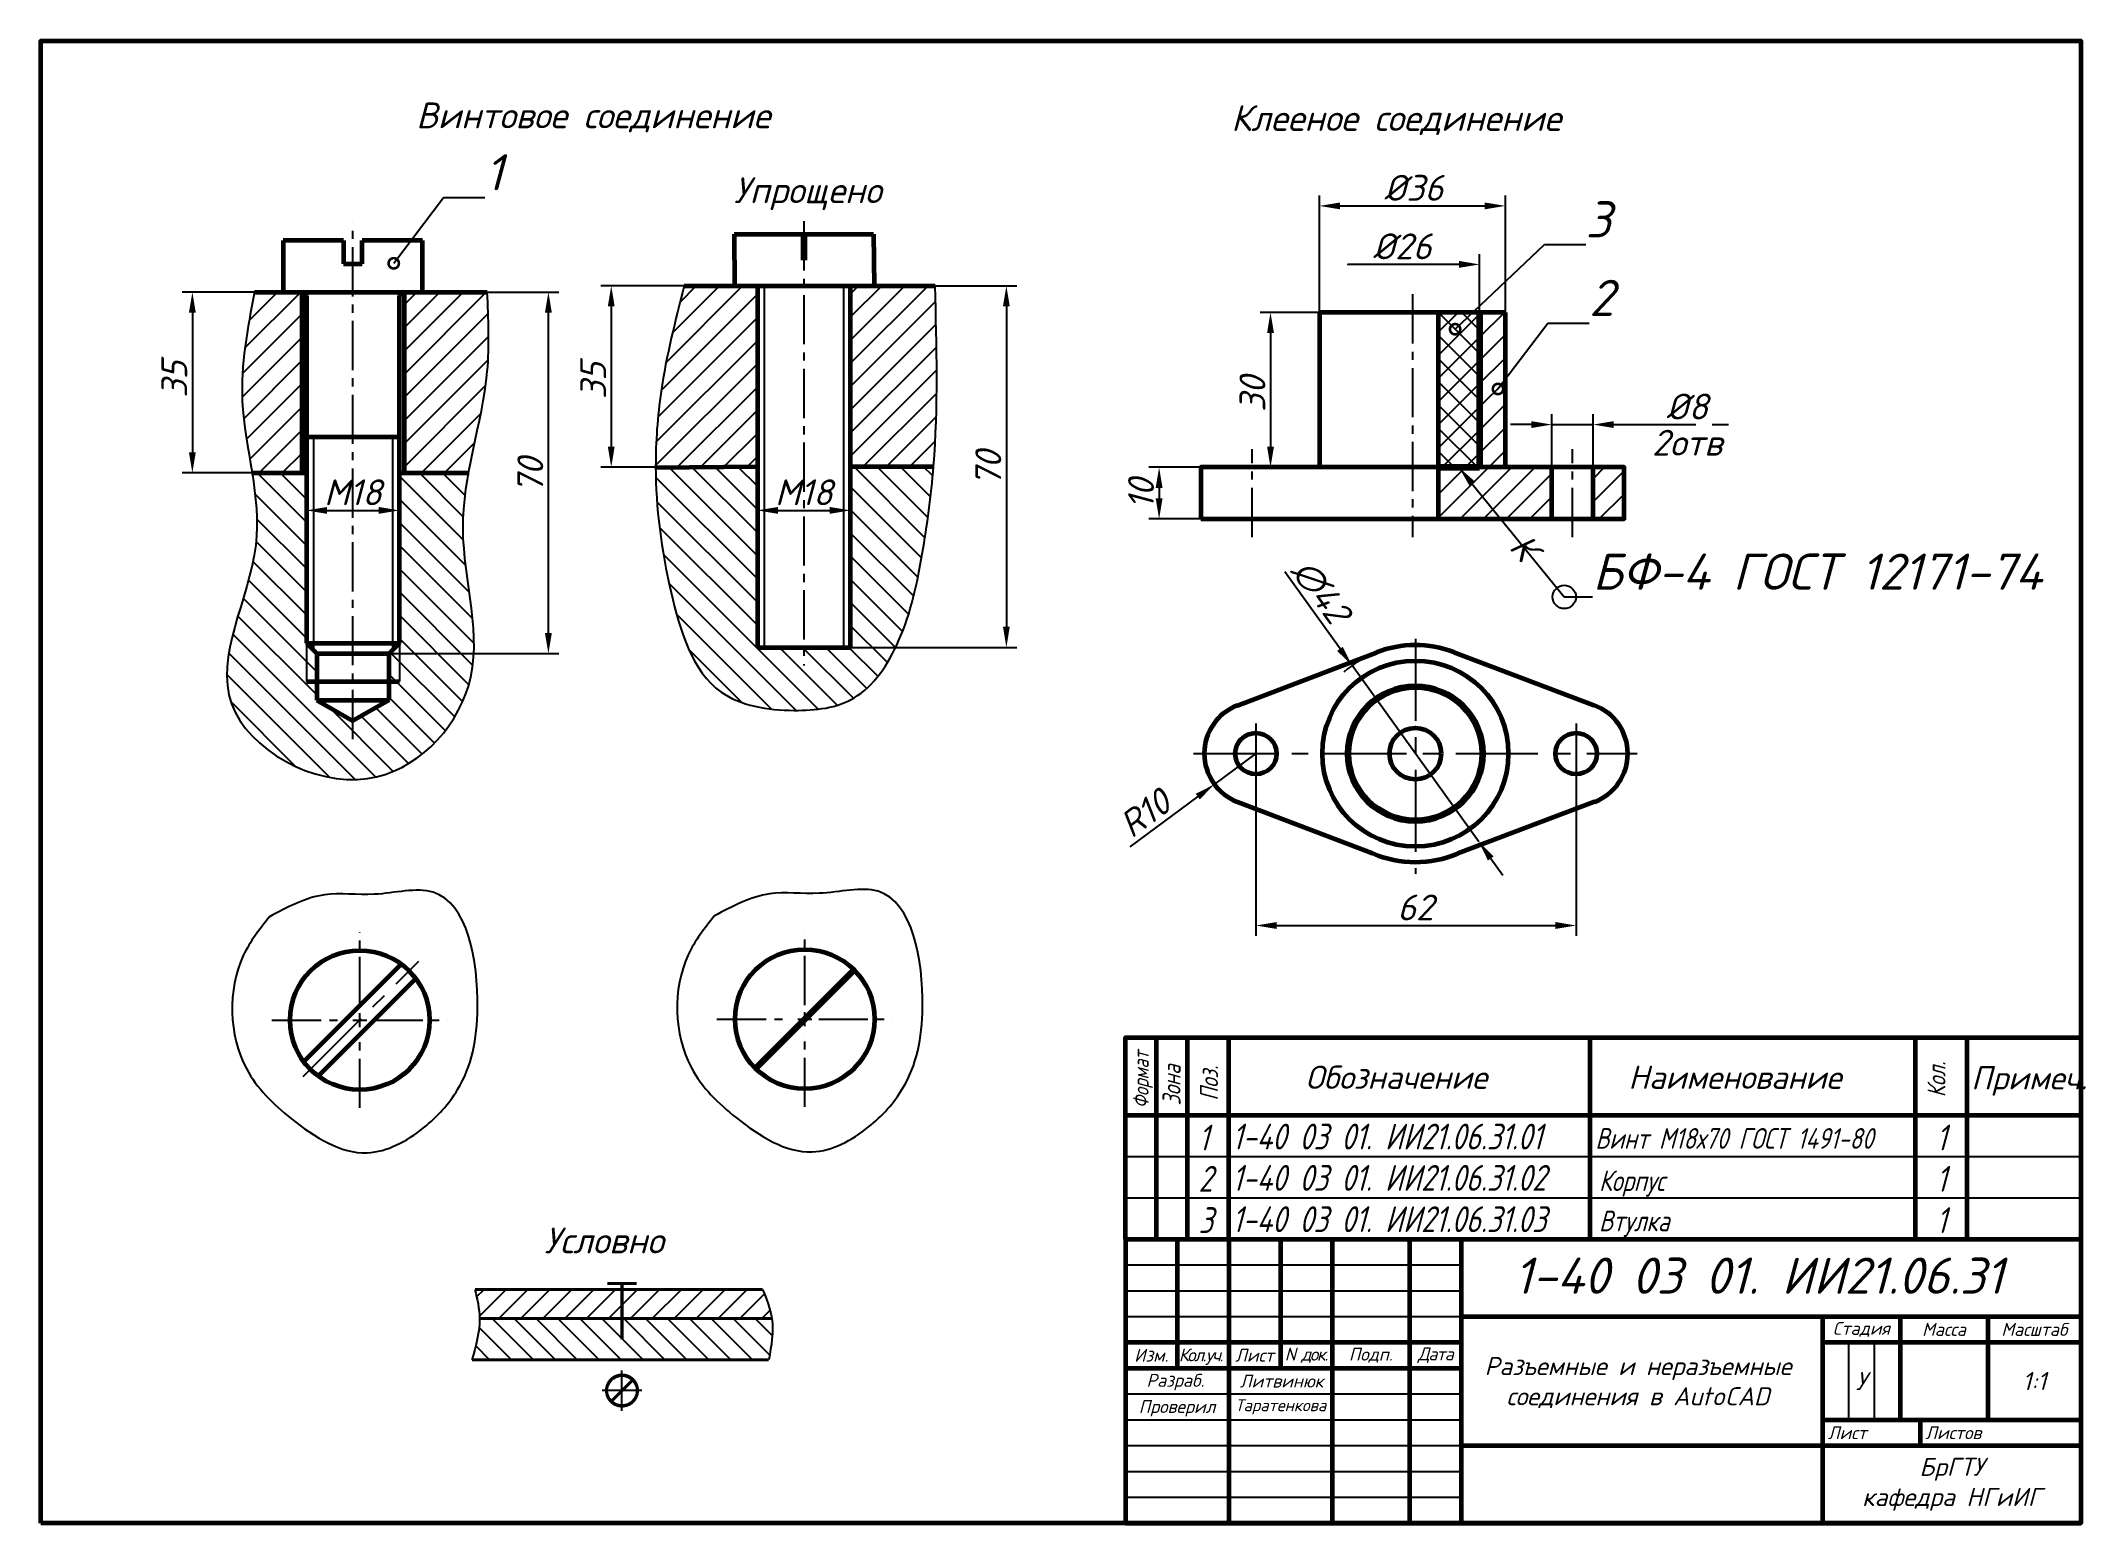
# Model space of a CAD drawing. Header units: millimetres. Extents: x -42603 to 6219804, y 32006 to 32293.
# Drawn here: x -42603.5 to -42207.5, y 32006.1 to 32293.1 of the extents above; entities outside this region: 1.
import ezdxf
from ezdxf import colors
from ezdxf.entities.mleader import LeaderData, LeaderLine
from ezdxf.math import Vec2, Vec3

# ---------------------------------------------------------------- set-up
doc = ezdxf.new("R2010")
doc.units = ezdxf.units.MM
doc.header["$LTSCALE"] = 0.5
doc.linetypes.add('CENTER2', pattern=[28.575, 19.05, -3.175, 3.175, -3.175])
doc.linetypes.add('осевая', pattern=[50.8, 31.75, -6.35, 6.35, -6.35])
doc.styles.add('GOST-2.304_Type-B', font='isocpeui.ttf')
doc.styles.add('SPDS', font='isocpeur.ttf', dxfattribs={"oblique": 15})
doc.styles.get("Standard").update_dxf_attribs({"font": 'isocpeui.ttf'})
doc.styles.add('style3', font='isocpeur.ttf', dxfattribs={"width": 0.8, "oblique": 15})
doc.styles.add('Аннотативный', font='isocpeur.ttf', dxfattribs={"oblique": 15})
doc.dimstyles.new('Copy(2) of STANDARD', dxfattribs={"dimscale": 0, "dimtxt": 5, "dimasz": 4, "dimexe": 2, "dimexo": 0, "dimgap": 1, "dimtad": 1, "dimdec": 0, "dimzin": 12, "dimdsep": 46, "dimtxsty": 'SPDS', "dimcen": -3, "dimclrd": 256, "dimclre": 256, "dimadec": 0, "dimazin": 0, "dimtfac": 1, "dimtdec": 0, "dimtmove": 0, "dimatfit": 1, "dimfxl": 1, "dimtolj": 1, "dimtzin": 0, "dimarcsym": 0})
doc.dimstyles.new('Копия Copy(2) of STANDARD', dxfattribs={"dimscale": 0, "dimtxt": 5, "dimasz": 4, "dimexe": 2, "dimexo": 0, "dimgap": 1, "dimtad": 4, "dimdec": 0, "dimzin": 12, "dimdsep": 46, "dimtxsty": 'SPDS', "dimcen": -3, "dimclrd": 256, "dimclre": 256, "dimadec": 0, "dimazin": 0, "dimtfac": 1, "dimtdec": 0, "dimtmove": 0, "dimatfit": 1, "dimfxl": 1, "dimtolj": 1, "dimtzin": 0, "dimarcsym": 0})
pattern_1 = [(135, (-2.216, -4.7057), (-2.24506403, -2.24506403), [])]

msp = doc.modelspace()

# ---------------------------------------------------------------- texts
at = {"linetype": 'Continuous', "lineweight": 60, "style": 'style3', "oblique": 15, "width": 0.8}
for s, height, p in [('Формат', 3, (-42388.97, 32086.39)), ('Зона', 3.5, (-42382.79, 32086.93))]:
    msp.add_text(s, height=height, rotation=90, dxfattribs=at).set_placement(p)
at = {"ltscale": 0.2, "style": 'style3', "oblique": 15, "width": 0.8}
for s, p in [('Поз.', (-42375.53, 32087.87)), ('Кол.', (-42234.68, 32088.53))]:
    msp.add_text(s, height=3.5, rotation=90, dxfattribs=at).set_placement(p)
at = {"color": 0, "style": 'GOST-2.304_Type-B'}
for s, p in [('Обозначение', (-42358.62, 32090.16)), ('Наименование', (-42296.09, 32090.16)), ('Примеч.', (-42229.72, 32090.04))]:
    msp.add_text(s, height=4.5, dxfattribs=at).set_placement(p)
at = {"color": 0, "style": 'style3', "oblique": 15, "width": 0.8}
for s, p in [('1', (-42379.33, 32078.24)), ('1', (-42236.48, 32078.24)), ('2', (-42379.33, 32070.24)), ('1', (-42236.48, 32070.24)), ('3', (-42379.33, 32062.24)), ('1', (-42236.48, 32062.24))]:
    msp.add_text(s, height=5, dxfattribs=at).set_placement(p)
at = {"style": 'style3', "oblique": 15, "width": 0.8}
for s, height, p in [('1-40 03 01. ИИ21.06.31.01', 5, (-42372.82, 32078.42)), ('Винт М18х70 ГОСТ 1491-80', 4, (-42302.48, 32078.56)), ('1-40 03 01. ИИ21.06.31.02', 5, (-42372.82, 32070.42)), ('Корпус', 4, (-42301.77, 32070.37)), ('1-40 03 01. ИИ21.06.31.03', 5, (-42372.82, 32062.42)), ('Втулка', 4, (-42301.77, 32062.58))]:
    msp.add_text(s, height=height, dxfattribs=at).set_placement(p)
at = {"char_height": 5, "attachment_point": 1, "style": 'Аннотативный'}
for s, insert, width in [('Винтовое соединение', (-42530.8, 32281.15), 70.845), ('Клееное соединение', (-42373, 32280.64), 87.8079), ('Упрощено', (-42469.28, 32266.66), 44.2366), ('Условно', (-42505.99, 32063.3), 36.5866)]:
    msp.add_mtext(s, dxfattribs=dict(at, insert=insert, width=width))
at = {"insert": (-42315.56, 32198.19), "char_height": 5, "width": 6.7539, "attachment_point": 1, "rotation": 310.1862, "style": 'Аннотативный'}
msp.add_mtext('К', dxfattribs=at)
at = {"color": 1, "linetype": 'Continuous', "insert": (-42270.83, 32053.99), "char_height": 7, "width": 104.8639, "attachment_point": 5}
msp.add_mtext('{\\C256;1-40 03 01. ИИ21.06.31}', dxfattribs=at)
at = {"linetype": 'Continuous', "style": 'GOST-2.304_Type-B'}
for s, insert, char_height, width, attachment_point in [('Стадия', (-42250.97, 32043.58), 2.5, 13, 5), ('Масса', (-42234.97, 32043.58), 2.5, 15, 5), ('Масштаб', (-42217.47, 32043.58), 2.5, 16, 5), ('Изм.', (-42388.47, 32038.58), 2.5, 8, 5), ('{\\T0.8;Кол.уч.}', (-42378.87, 32038.31), 2.5, 9, 5), ('Лист', (-42368.47, 32038.58), 2.5, 8, 5), ('{\\T0.8;N док.}', (-42358.47, 32038.58), 2.5, 9, 5), ('Подп.', (-42345.97, 32038.58), 2.5, 13, 5), ('{\\T0.9;Дата}', (-42333.47, 32038.58), 2.5, 8, 5), ('Разраб.', (-42383.8, 32033.38), 2.5, 18, 5), ('У', (-42250.97, 32033.58), 3.5, 3, 5), ('1:1', (-42217.47, 32033.58), 3.5, 16, 5), ('Проверил', (-42383.47, 32028.31), 2.5, 18, 5), ('Лист', (-42257.47, 32023.58), 2.5, 16.8636, 4), ('Листов', (-42238.6, 32023.58), 2.5, 29.1364, 4), ('БрГТУ \\Pкафедра НГиИГ', (-42233.47, 32013.58), 3.5, 48, 5)]:
    msp.add_mtext(s, dxfattribs=dict(at, insert=insert, char_height=char_height, width=width, attachment_point=attachment_point))
at = {"color": 0, "linetype": 'Continuous', "insert": (-42294.22, 32033.28), "char_height": 3.5, "width": 62.1581, "attachment_point": 5, "style": 'GOST-2.304_Type-B'}
msp.add_mtext('{\\C256;Разъемные и неразъемные соединения в AutoCAD}', dxfattribs=at)
at = {"color": 1, "linetype": 'Continuous', "width": 18, "attachment_point": 5, "style": 'GOST-2.304_Type-B'}
for s, insert, char_height in [('{\\C256;Литвинюк}', (-42363.23, 32033.58), 2.5), ('{\\C256;Таратенкова}', (-42363.41, 32028.58), 2.3)]:
    msp.add_mtext(s, dxfattribs=dict(at, insert=insert, char_height=char_height))

# ---------------------------------------------------------------- blocks, each defined once
blk = doc.blocks.new('*U8')
at = {"color": 0, "linetype": 'CENTER2', "transparency": 16777216}
blk.add_line((0, 46.5), (0, -39.5), dxfattribs=at)
blk = doc.blocks.new('*U11')
at = {"color": 0, "linetype": 'CENTER2', "transparency": 16777216}
blk.add_line((0, 38.5), (0, -8.5), dxfattribs=at)
blk = doc.blocks.new('*D12')
at = {"lineweight": -2, "transparency": 16777216}
for p, q in [((-42368.2, 32155.07), (-42368.2, 32119.79)), ((-42306.2, 32155.07), (-42306.2, 32119.79)), ((-42364.2, 32121.79), (-42310.2, 32121.79))]:
    blk.add_line(p, q, dxfattribs=at)
at = {"transparency": 16777216}
for points in [[(-42364.2, 32122.46), (-42364.2, 32121.13), (-42368.2, 32121.79)], [(-42310.2, 32122.46), (-42310.2, 32121.13), (-42306.2, 32121.79)]]:
    blk.add_solid(points, dxfattribs=at)
at = {"layer": 'Defpoints', "color": 0, "transparency": 16777216}
for p in [(-42368.2, 32155.07), (-42306.2, 32155.07), (-42306.2, 32121.79)]:
    blk.add_point(p, dxfattribs=at)
at = {"color": 0, "transparency": 16777216, "insert": (-42337.32, 32125.29), "char_height": 5, "attachment_point": 5, "style": 'SPDS'}
blk.add_mtext('\\A1;62', dxfattribs=at)
blk = doc.blocks.new('*D13')
at = {"lineweight": -2, "transparency": 16777216}
for p, q in [((-42368.2, 32155.07), (-42376.24, 32149.13)), ((-42379.46, 32146.75), (-42392.6, 32137.04))]:
    blk.add_line(p, q, dxfattribs=at)
at = {"transparency": 16777216}
blk.add_solid([(-42379.86, 32147.28), (-42379.07, 32146.21), (-42376.24, 32149.13)], dxfattribs=at)
at = {"layer": 'Defpoints', "color": 0, "transparency": 16777216}
for p in [(-42368.2, 32155.07), (-42376.24, 32149.13)]:
    blk.add_point(p, dxfattribs=at)
at = {"color": 0, "transparency": 16777216, "insert": (-42389.72, 32143.52), "char_height": 5, "attachment_point": 5, "rotation": 36.4565, "style": 'SPDS'}
blk.add_mtext('\\A1;R10', dxfattribs=at)
blk = doc.blocks.new('*D15')
at = {"lineweight": -2, "transparency": 16777216}
for p, q in [((-42355.9, 32240.51), (-42355.9, 32263.13)), ((-42351.9, 32261.13), (-42323.9, 32261.13)), ((-42319.9, 32240.51), (-42319.9, 32263.13))]:
    blk.add_line(p, q, dxfattribs=at)
at = {"transparency": 16777216}
for points in [[(-42351.9, 32261.79), (-42351.9, 32260.46), (-42355.9, 32261.13)], [(-42323.9, 32261.79), (-42323.9, 32260.46), (-42319.9, 32261.13)]]:
    blk.add_solid(points, dxfattribs=at)
at = {"layer": 'Defpoints', "color": 0, "transparency": 16777216}
for p in [(-42319.9, 32261.13), (-42355.9, 32240.51), (-42319.9, 32240.51)]:
    blk.add_point(p, dxfattribs=at)
at = {"color": 0, "transparency": 16777216, "insert": (-42337.67, 32264.63), "char_height": 5, "attachment_point": 5, "style": 'SPDS'}
blk.add_mtext('\\A1;%%C36', dxfattribs=at)
blk = doc.blocks.new('*D16')
at = {"lineweight": -2, "transparency": 16777216}
for p, q in [((-42378.9, 32210.51), (-42388.95, 32210.51)), ((-42386.95, 32206.51), (-42386.95, 32204.51)), ((-42378.9, 32200.51), (-42388.95, 32200.51))]:
    blk.add_line(p, q, dxfattribs=at)
at = {"transparency": 16777216}
for points in [[(-42387.61, 32206.51), (-42386.28, 32206.51), (-42386.95, 32210.51)], [(-42387.61, 32204.51), (-42386.28, 32204.51), (-42386.95, 32200.51)]]:
    blk.add_solid(points, dxfattribs=at)
at = {"layer": 'Defpoints', "color": 0, "transparency": 16777216}
for p in [(-42378.9, 32210.51), (-42386.95, 32200.51), (-42378.9, 32200.51)]:
    blk.add_point(p, dxfattribs=at)
at = {"color": 0, "transparency": 16777216, "insert": (-42390.45, 32205.36), "char_height": 5, "attachment_point": 5, "rotation": 90, "style": 'SPDS'}
blk.add_mtext('\\A1;10', dxfattribs=at)
blk = doc.blocks.new('*D17')
at = {"lineweight": -2, "transparency": 16777216}
for p, q in [((-42355.9, 32240.51), (-42367.38, 32240.51)), ((-42365.38, 32236.51), (-42365.38, 32214.51)), ((-42355.9, 32210.51), (-42367.38, 32210.51))]:
    blk.add_line(p, q, dxfattribs=at)
at = {"transparency": 16777216}
for points in [[(-42366.04, 32236.51), (-42364.71, 32236.51), (-42365.38, 32240.51)], [(-42366.04, 32214.51), (-42364.71, 32214.51), (-42365.38, 32210.51)]]:
    blk.add_solid(points, dxfattribs=at)
at = {"layer": 'Defpoints', "color": 0, "transparency": 16777216}
for p in [(-42355.9, 32240.51), (-42365.38, 32210.51), (-42355.9, 32210.51)]:
    blk.add_point(p, dxfattribs=at)
at = {"color": 0, "transparency": 16777216, "insert": (-42368.88, 32224.69), "char_height": 5, "attachment_point": 5, "rotation": 90, "style": 'SPDS'}
blk.add_mtext('\\A1;30', dxfattribs=at)
blk = doc.blocks.new('*D18')
at = {"lineweight": -2, "transparency": 16777216}
for p, q in [((-42351.92, 32175.36), (-42362.63, 32190.25)), ((-42325.06, 32138.02), (-42349.59, 32172.11)), ((-42322.73, 32134.77), (-42320.39, 32131.53))]:
    blk.add_line(p, q, dxfattribs=at)
blk.add_arc((-42337.33, 32155.07), 21, 111.0289, 131.1876, dxfattribs=at)
at = {"transparency": 16777216}
for points in [[(-42351.38, 32175.75), (-42352.47, 32174.97), (-42349.59, 32172.11)], [(-42322.18, 32135.16), (-42323.27, 32134.38), (-42325.06, 32138.02)]]:
    blk.add_solid(points, dxfattribs=at)
at = {"layer": 'Defpoints', "color": 0, "transparency": 16777216}
for p in [(-42349.59, 32172.11), (-42325.06, 32138.02)]:
    blk.add_point(p, dxfattribs=at)
at = {"color": 0, "transparency": 16777216, "insert": (-42355.61, 32186.47), "char_height": 5, "attachment_point": 5, "rotation": 305.7309, "style": 'SPDS'}
blk.add_mtext('\\A1;∅42', dxfattribs=at)
blk = doc.blocks.new('*D20')
at = {"lineweight": -2, "transparency": 16777216}
for p, q in [((-42350.89, 32249.8), (-42350.89, 32251.8)), ((-42324.9, 32240.51), (-42324.9, 32251.8)), ((-42328.9, 32249.8), (-42350.89, 32249.8))]:
    blk.add_line(p, q, dxfattribs=at)
at = {"transparency": 16777216}
blk.add_solid([(-42328.9, 32250.47), (-42328.9, 32249.13), (-42324.9, 32249.8)], dxfattribs=at)
at = {"layer": 'Defpoints', "color": 0, "transparency": 16777216}
for p in [(-42350.89, 32249.8), (-42350.89, 32249.8), (-42324.9, 32240.51)]:
    blk.add_point(p, dxfattribs=at)
at = {"color": 0, "transparency": 16777216, "insert": (-42339.89, 32253.3), "char_height": 5, "attachment_point": 5, "style": 'SPDS'}
blk.add_mtext('\\A1;%%C26', dxfattribs=at)
blk = doc.blocks.new('_None')
blk = doc.blocks.new('*U21')
at = {"color": 0, "linetype": 'CENTER2', "transparency": 16777216}
blk.add_line((0, -91.54), (0, 8.5), dxfattribs=at)
blk = doc.blocks.new('*D22')
at = {"lineweight": -2, "transparency": 16777216}
for p, q in [((-42562.13, 32244.43), (-42576.14, 32244.43)), ((-42574.14, 32240.43), (-42574.14, 32213.43)), ((-42562.66, 32209.43), (-42576.14, 32209.43))]:
    blk.add_line(p, q, dxfattribs=at)
at = {"transparency": 16777216}
for points in [[(-42574.81, 32240.43), (-42573.47, 32240.43), (-42574.14, 32244.43)], [(-42574.81, 32213.43), (-42573.47, 32213.43), (-42574.14, 32209.43)]]:
    blk.add_solid(points, dxfattribs=at)
at = {"layer": 'Defpoints', "color": 0, "transparency": 16777216}
for p in [(-42562.13, 32244.43), (-42574.14, 32209.43), (-42562.66, 32209.43)]:
    blk.add_point(p, dxfattribs=at)
at = {"color": 0, "transparency": 16777216, "insert": (-42577.64, 32227.56), "char_height": 5, "attachment_point": 5, "rotation": 90, "style": 'SPDS'}
blk.add_mtext('\\A1;35', dxfattribs=at)
blk = doc.blocks.new('*D23')
at = {"lineweight": -2, "transparency": 16777216}
for p, q in [((-42536.05, 32244.43), (-42503.2, 32244.43)), ((-42505.2, 32178.43), (-42505.2, 32240.43)), ((-42536.05, 32174.43), (-42503.2, 32174.43))]:
    blk.add_line(p, q, dxfattribs=at)
at = {"transparency": 16777216}
for points in [[(-42505.87, 32240.43), (-42504.53, 32240.43), (-42505.2, 32244.43)], [(-42505.87, 32178.43), (-42504.53, 32178.43), (-42505.2, 32174.43)]]:
    blk.add_solid(points, dxfattribs=at)
at = {"layer": 'Defpoints', "color": 0, "transparency": 16777216}
for p in [(-42536.05, 32244.43), (-42505.2, 32244.43), (-42536.05, 32174.43)]:
    blk.add_point(p, dxfattribs=at)
at = {"color": 0, "transparency": 16777216, "insert": (-42508.7, 32208.92), "char_height": 5, "attachment_point": 5, "rotation": 90, "style": 'SPDS'}
blk.add_mtext('\\A1;70', dxfattribs=at)
blk = doc.blocks.new('*D24')
at = {"lineweight": -2, "transparency": 16777216}
for p, q in [((-42552.05, 32216.43), (-42552.05, 32200.17)), ((-42534.05, 32216.43), (-42534.05, 32200.17)), ((-42548.05, 32202.17), (-42538.05, 32202.17))]:
    blk.add_line(p, q, dxfattribs=at)
at = {"transparency": 16777216}
for points in [[(-42548.05, 32202.83), (-42548.05, 32201.5), (-42552.05, 32202.17)], [(-42538.05, 32202.83), (-42538.05, 32201.5), (-42534.05, 32202.17)]]:
    blk.add_solid(points, dxfattribs=at)
at = {"layer": 'Defpoints', "color": 0, "transparency": 16777216}
for p in [(-42552.05, 32216.43), (-42534.05, 32216.43), (-42534.05, 32202.17)]:
    blk.add_point(p, dxfattribs=at)
at = {"color": 0, "transparency": 16777216, "insert": (-42543.05, 32205.67), "char_height": 5, "attachment_point": 5, "style": 'SPDS'}
blk.add_mtext('\\A1;M18', dxfattribs=at)
blk = doc.blocks.new('*D25')
at = {"lineweight": -2, "transparency": 16777216}
for p, q in [((-42478.9, 32245.65), (-42495.03, 32245.65)), ((-42493.03, 32241.65), (-42493.03, 32214.54)), ((-42478.62, 32210.54), (-42495.03, 32210.54))]:
    blk.add_line(p, q, dxfattribs=at)
at = {"transparency": 16777216}
for points in [[(-42493.7, 32241.65), (-42492.37, 32241.65), (-42493.03, 32245.65)], [(-42493.7, 32214.54), (-42492.37, 32214.54), (-42493.03, 32210.54)]]:
    blk.add_solid(points, dxfattribs=at)
at = {"layer": 'Defpoints', "color": 0, "transparency": 16777216}
for p in [(-42478.9, 32245.65), (-42493.03, 32210.54), (-42478.62, 32210.54)]:
    blk.add_point(p, dxfattribs=at)
at = {"color": 0, "transparency": 16777216, "insert": (-42496.53, 32227.29), "char_height": 5, "attachment_point": 5, "rotation": 90, "style": 'SPDS'}
blk.add_mtext('\\A1;35', dxfattribs=at)
blk = doc.blocks.new('*D26')
at = {"lineweight": -2, "transparency": 16777216}
for p, q in [((-42446.74, 32245.65), (-42414.52, 32245.65)), ((-42416.52, 32241.65), (-42416.52, 32179.65)), ((-42446.74, 32175.65), (-42414.52, 32175.65))]:
    blk.add_line(p, q, dxfattribs=at)
at = {"transparency": 16777216}
for points in [[(-42417.19, 32241.65), (-42415.86, 32241.65), (-42416.52, 32245.65)], [(-42417.19, 32179.65), (-42415.86, 32179.65), (-42416.52, 32175.65)]]:
    blk.add_solid(points, dxfattribs=at)
at = {"layer": 'Defpoints', "color": 0, "transparency": 16777216}
for p in [(-42446.74, 32245.65), (-42446.74, 32175.65), (-42416.52, 32175.65)]:
    blk.add_point(p, dxfattribs=at)
at = {"color": 0, "transparency": 16777216, "insert": (-42420.02, 32210.27), "char_height": 5, "attachment_point": 5, "rotation": 90, "style": 'SPDS'}
blk.add_mtext('\\A1;70', dxfattribs=at)
blk = doc.blocks.new('*D27')
at = {"lineweight": -2, "transparency": 16777216}
for p, q in [((-42464.74, 32216.43), (-42464.74, 32200.17)), ((-42446.74, 32216.43), (-42446.74, 32200.17)), ((-42460.74, 32202.17), (-42450.74, 32202.17))]:
    blk.add_line(p, q, dxfattribs=at)
at = {"transparency": 16777216}
for points in [[(-42460.74, 32202.83), (-42460.74, 32201.5), (-42464.74, 32202.17)], [(-42450.74, 32202.83), (-42450.74, 32201.5), (-42446.74, 32202.17)]]:
    blk.add_solid(points, dxfattribs=at)
at = {"layer": 'Defpoints', "color": 0, "transparency": 16777216}
for p in [(-42464.74, 32216.43), (-42446.74, 32216.43), (-42446.74, 32202.17)]:
    blk.add_point(p, dxfattribs=at)
at = {"color": 0, "transparency": 16777216, "insert": (-42455.74, 32205.67), "char_height": 5, "attachment_point": 5, "style": 'SPDS'}
blk.add_mtext('\\A1;M18', dxfattribs=at)
blk = doc.blocks.new('_DotSmall')
at = {"color": 0, "linetype": 'ByBlock', "const_width": 0.5}
blk.add_lwpolyline([(-0.0625, 0, 1), (0.0625, 0, 1)], format="xyb", close=True, dxfattribs=at)
blk = doc.blocks.new('*U30')
at = {"color": 0, "linetype": 'CENTER2', "transparency": 16777216}
for p, q in [((0, 2.7), (0, 17)), ((-17, 0), (-2.7, 0)), ((2.7, 0), (17, 0)), ((0, -17), (0, -2.7))]:
    blk.add_line(p, q, dxfattribs=at)
at = {"color": 0, "linetype": 'Continuous', "transparency": 16777216}
for p, q in [((-1.35, 0), (1.35, 0)), ((0, -1.35), (0, 1.35))]:
    blk.add_line(p, q, dxfattribs=at)
blk = doc.blocks.new('*U31')
at = {"color": 0, "linetype": 'CENTER2', "transparency": 16777216}
for p, q in [((0, 2.7), (0, 17)), ((-17, 0), (-2.7, 0)), ((2.7, 0), (17, 0)), ((0, -17), (0, -2.7))]:
    blk.add_line(p, q, dxfattribs=at)
at = {"color": 0, "linetype": 'Continuous', "transparency": 16777216}
for p, q in [((-1.35, 0), (1.35, 0)), ((0, -1.35), (0, 1.35))]:
    blk.add_line(p, q, dxfattribs=at)
blk = doc.blocks.new('*U53')
at = {"color": 0, "linetype": 'CENTER2', "transparency": 16777216}
blk.add_line((0, -8.5), (0, 8.5), dxfattribs=at)
blk = doc.blocks.new('*U55')
at = {"color": 0, "linetype": 'CENTER2', "transparency": 16777216}
blk.add_line((0, -8.5), (0, 8.5), dxfattribs=at)
blk = doc.blocks.new('*D56')
at = {"linetype": 'осевая', "lineweight": -2, "transparency": 16777216}
for p, q in [((-42310.9, 32210.51), (-42310.9, 32220.78)), ((-42302.9, 32210.51), (-42302.9, 32220.78)), ((-42314.9, 32218.78), (-42318.9, 32218.78)), ((-42310.9, 32218.78), (-42302.9, 32218.78)), ((-42298.9, 32218.78), (-42275.37, 32218.78))]:
    blk.add_line(p, q, dxfattribs=at)
at = {"linetype": 'осевая', "transparency": 16777216}
for points in [[(-42314.9, 32219.45), (-42314.9, 32218.12), (-42310.9, 32218.78)], [(-42298.9, 32219.45), (-42298.9, 32218.12), (-42302.9, 32218.78)]]:
    blk.add_solid(points, dxfattribs=at)
at = {"layer": 'Defpoints', "color": 0, "linetype": 'осевая', "transparency": 16777216}
for p in [(-42302.9, 32218.78), (-42310.9, 32210.51), (-42302.9, 32210.51)]:
    blk.add_point(p, dxfattribs=at)
at = {"color": 0, "linetype": 'осевая', "transparency": 16777216, "insert": (-42284.71, 32215.28), "char_height": 5, "attachment_point": 5, "style": 'SPDS'}
blk.add_mtext('\\A1;2отв', dxfattribs=at)
blk = doc.blocks.new('*D57')
at = {"linetype": 'осевая', "lineweight": -2, "transparency": 16777216}
for p, q in [((-42310.9, 32210.51), (-42310.9, 32220.78)), ((-42302.9, 32210.51), (-42302.9, 32220.78)), ((-42314.9, 32218.78), (-42318.9, 32218.78)), ((-42310.9, 32218.78), (-42302.9, 32218.78)), ((-42298.9, 32218.78), (-42279.54, 32218.78))]:
    blk.add_line(p, q, dxfattribs=at)
at = {"linetype": 'осевая', "transparency": 16777216}
for points in [[(-42314.9, 32219.45), (-42314.9, 32218.12), (-42310.9, 32218.78)], [(-42298.9, 32219.45), (-42298.9, 32218.12), (-42302.9, 32218.78)]]:
    blk.add_solid(points, dxfattribs=at)
at = {"layer": 'Defpoints', "color": 0, "linetype": 'осевая', "transparency": 16777216}
for p in [(-42302.9, 32218.78), (-42310.9, 32210.51), (-42302.9, 32210.51)]:
    blk.add_point(p, dxfattribs=at)
at = {"color": 0, "linetype": 'осевая', "transparency": 16777216, "insert": (-42284.71, 32222.28), "char_height": 5, "attachment_point": 5, "style": 'SPDS'}
blk.add_mtext('\\A1;%%C8', dxfattribs=at)

# ---------------------------------------------------------------- dimensions: what is measured, and where the dimension line sits
for base, p1, p2, text, override, picture, middle in [((-42319.9, 32261.13), (-42355.9, 32240.51), (-42319.9, 32240.51), '%%C<>', {"dimscale": 1}, '*D15', (-42337.67, 32261.13)), ((-42350.89, 32249.8), (-42324.9, 32240.51), (-42350.89, 32249.8), '%%C<>', {"dimscale": 1, "dimblk2": 'None', "dimsah": 1}, '*D20', (-42339.89, 32249.8)), ((-42534.05, 32202.17), (-42552.05, 32216.43), (-42534.05, 32216.43), 'M<>', {"dimscale": 1}, '*D24', (-42543.05, 32202.17)), ((-42446.74, 32202.17), (-42464.74, 32216.43), (-42446.74, 32216.43), 'M<>', {"dimscale": 1}, '*D27', (-42455.74, 32202.17))]:
    dim = msp.add_linear_dim(base=base, p1=p1, p2=p2, text=text, dimstyle='Copy(2) of STANDARD', override=override)
    dim.commit()
    dim.dimension.update_dxf_attribs({"geometry": picture, "text_midpoint": middle, "dimtype": 160})
for base, p1, p2, picture, middle in [((-42574.14, 32209.43), (-42562.13, 32244.43), (-42562.66, 32209.43), '*D22', (-42574.14, 32227.56)), ((-42505.2, 32244.43), (-42536.05, 32174.43), (-42536.05, 32244.43), '*D23', (-42505.2, 32208.92)), ((-42493.03, 32210.54), (-42478.9, 32245.65), (-42478.62, 32210.54), '*D25', (-42493.03, 32227.29)), ((-42416.52, 32175.65), (-42446.74, 32245.65), (-42446.74, 32175.65), '*D26', (-42416.52, 32210.27)), ((-42365.38, 32210.51), (-42355.9, 32240.51), (-42355.9, 32210.51), '*D17', (-42365.38, 32224.69)), ((-42386.95, 32200.51), (-42378.9, 32210.51), (-42378.9, 32200.51), '*D16', (-42386.95, 32205.36))]:
    dim = msp.add_linear_dim(base=base, p1=p1, p2=p2, angle=90, dimstyle='Copy(2) of STANDARD', override={"dimscale": 1})
    dim.commit()
    dim.dimension.update_dxf_attribs({"geometry": picture, "text_midpoint": middle, "dimtype": 160})
at = {"linetype": 'осевая'}
for text, dimstyle, picture in [('%%C8', 'Copy(2) of STANDARD', '*D57'), ('2отв', 'Копия Copy(2) of STANDARD', '*D56')]:
    dim = msp.add_linear_dim(base=(-42302.9, 32218.78), p1=(-42310.9, 32210.51), p2=(-42302.9, 32210.51), text=text, dimstyle=dimstyle, override={"dimscale": 1}, dxfattribs=at)
    dim.commit()
    dim.dimension.update_dxf_attribs({"geometry": picture, "text_midpoint": (-42284.71, 32218.78), "dimtype": 160})
dim = msp.add_diameter_dim_2p(p1=(-42325.06, 32138.02), p2=(-42349.59, 32172.11), dimstyle='Copy(2) of STANDARD', override={"dimscale": 1})
dim.commit()
dim.dimension.update_dxf_attribs({"geometry": '*D18', "text_midpoint": (-42358.45, 32184.43), "dimtype": 163})
dim = msp.add_radius_dim(center=(-42368.2, 32155.07), mpoint=(-42376.24, 32149.13), dimstyle='Copy(2) of STANDARD', override={"dimscale": 1})
dim.commit()
dim.dimension.update_dxf_attribs({"geometry": '*D13', "text_midpoint": (-42387.64, 32140.71), "dimtype": 164})
dim = msp.add_linear_dim(base=(-42306.2, 32121.79), p1=(-42368.2, 32155.07), p2=(-42306.2, 32155.07), dimstyle='Copy(2) of STANDARD', override={"dimscale": 1})
dim.commit()
dim.dimension.update_dxf_attribs({"geometry": '*D12', "text_midpoint": (-42337.32, 32121.79), "dimtype": 160})

# ---------------------------------------------------------------- hatches: boundary and pattern name
h = msp.add_hatch()
h.set_pattern_fill('ANSI31', color=256)
h.set_pattern_definition([(45, (194.888, 7.3343), (-2.24506403, 2.24506403), [])])
edge = h.paths.add_edge_path()
edge.add_line((-42552.95, 32244.43), (-42562.13, 32244.43))
edge.add_spline(control_points=[(-42562.13, 32244.43), (-42563.46, 32237.38), (-42565.68, 32225.66), (-42563.31, 32214.08), (-42562.57, 32209.43)], knot_values=[0, 0, 0, 0, 21.213045, 35.296169, 35.296169, 35.296169, 35.296169], degree=3, periodic=0)
edge.add_line((-42562.57, 32209.43), (-42552.95, 32209.43))
edge.add_line((-42552.95, 32209.43), (-42552.95, 32244.43))
edge = h.paths.add_edge_path()
edge.add_spline(control_points=[(-42520.65, 32209.43), (-42519.47, 32215.98), (-42516.26, 32227.49), (-42516.8, 32239.29), (-42517.04, 32244.43)], knot_values=[178.265021, 178.265021, 178.265021, 178.265021, 198.19427, 213.544608, 213.544608, 213.544608, 213.544608], degree=3, periodic=0)
edge.add_line((-42517.04, 32244.43), (-42533.15, 32244.43))
edge.add_line((-42533.15, 32244.43), (-42533.15, 32209.43))
edge.add_line((-42533.15, 32209.43), (-42520.65, 32209.43))
h = msp.add_hatch()
h.set_pattern_fill('ANSI31', color=256)
h.set_pattern_definition([(45, (-2.216, -4.7057), (-2.24506403, 2.24506403), [])])
edge = h.paths.add_edge_path()
edge.add_spline(control_points=[(-42478.9, 32245.65), (-42480.64, 32238.89), (-42483.58, 32227.42), (-42484.44, 32215.41), (-42484.43, 32210.55), (-42484.43, 32210.5)], knot_values=[0, 0, 0, 0, 20.939846, 35.522935, 35.681408, 35.681408, 35.681408, 35.681408], degree=3, periodic=0)
edge.add_line((-42484.43, 32210.5), (-42464.74, 32210.65))
edge.add_line((-42464.74, 32210.65), (-42464.74, 32245.65))
edge.add_line((-42464.74, 32245.65), (-42478.9, 32245.65))
edge = h.paths.add_edge_path()
edge.add_line((-42446.74, 32210.65), (-42430.63, 32210.65))
edge.add_spline(control_points=[(-42430.63, 32210.65), (-42429.67, 32222.29), (-42430, 32233.97), (-42430.33, 32245.65)], knot_values=[0, 0, 0, 0, 35.001276, 35.001276, 35.001276, 35.001276], degree=3, periodic=0)
edge.add_line((-42430.33, 32245.65), (-42446.74, 32245.65))
edge.add_line((-42446.74, 32245.65), (-42446.74, 32210.65))
h = msp.add_hatch()
h.set_pattern_fill('ANSI31', color=256)
h.set_pattern_definition([(45, (453.2303, 42.1544), (-2.24506403, 2.24506403), [])])
h.paths.add_polyline_path([(-42319.9, 32240.51), (-42324.9, 32240.51), (-42324.9, 32210.51), (-42319.9, 32210.51)])
h.paths.add_polyline_path([(-42332.9, 32210.51), (-42332.9, 32200.51), (-42310.9, 32200.51), (-42310.9, 32210.51)])
h.paths.add_polyline_path([(-42296.9, 32210.51), (-42302.9, 32210.51), (-42302.9, 32200.51), (-42296.9, 32200.51)])
h = msp.add_hatch()
h.set_pattern_fill('ANSI37', color=256)
h.set_pattern_definition([(45, (453.2303, 42.1544), (-2.24506403, 2.24506403), []), (135, (453.2303, 42.1544), (-2.24506403, -2.24506403), [])])
h.paths.add_polyline_path([(-42324.9, 32240.51), (-42332.9, 32240.51), (-42332.9, 32210.51), (-42324.9, 32210.51)])
h = msp.add_hatch()
h.set_pattern_fill('ANSI31', color=256, angle=90)
h.set_pattern_definition(pattern_1)
h.paths.add_polyline_path([(-42552.05, 32169.03), (-42550.05, 32169.03), (-42550.05, 32174.43), (-42552.05, 32176.43)], flags=16)
h.paths.add_polyline_path([(-42534.05, 32176.43), (-42536.05, 32174.43), (-42536.05, 32169.03), (-42534.05, 32169.03)], flags=17)
edge = h.paths.add_edge_path()
edge.add_line((-42552.05, 32169.03), (-42552.05, 32176.43))
edge.add_line((-42552.05, 32176.43), (-42552.05, 32209.43))
edge.add_line((-42552.05, 32209.43), (-42562.57, 32209.43))
edge.add_spline(control_points=[(-42562.57, 32209.43), (-42561.84, 32204.83), (-42560.11, 32189.83), (-42576.39, 32163.23), (-42539.66, 32142.46), (-42514.37, 32168.83), (-42523.05, 32192.16), (-42521.3, 32205.84), (-42520.65, 32209.43)], knot_values=[35.296169, 35.296169, 35.296169, 35.296169, 49.216121, 80.319818, 110.391275, 136.843084, 167.348222, 178.265021, 178.265021, 178.265021, 178.265021], degree=3, periodic=0)
edge.add_line((-42520.65, 32209.43), (-42534.05, 32209.43))
edge.add_line((-42534.05, 32209.43), (-42534.05, 32176.43))
edge.add_line((-42534.05, 32176.43), (-42534.05, 32169.03))
edge.add_line((-42534.05, 32169.03), (-42536.05, 32169.03))
edge.add_line((-42536.05, 32169.03), (-42536.05, 32165.43))
edge.add_line((-42536.05, 32165.43), (-42543.05, 32161.39))
edge.add_line((-42543.05, 32161.39), (-42550.05, 32165.43))
edge.add_line((-42550.05, 32165.43), (-42550.05, 32169.03))
edge.add_line((-42550.05, 32169.03), (-42552.05, 32169.03))
h = msp.add_hatch()
h.set_pattern_fill('ANSI31', color=256, angle=90)
h.set_pattern_definition(pattern_1)
edge = h.paths.add_edge_path()
edge.add_line((-42464.74, 32210.65), (-42484.43, 32210.5))
edge.add_spline(control_points=[(-42484.43, 32210.5), (-42484.4, 32202.46), (-42482.44, 32187.82), (-42475.74, 32165.63), (-42458.54, 32162.78), (-42444.46, 32164.51), (-42435.89, 32177.86), (-42432.64, 32193.54), (-42431.09, 32204.99), (-42430.63, 32210.65)], knot_values=[35.681408, 35.681408, 35.681408, 35.681408, 60.0695, 81.589939, 96.244537, 108.047477, 122.103586, 139.55388, 156.599846, 156.599846, 156.599846, 156.599846], degree=3, periodic=0)
edge.add_line((-42430.63, 32210.65), (-42446.74, 32210.65))
edge.add_line((-42446.74, 32210.65), (-42446.74, 32175.65))
edge.add_line((-42446.74, 32175.65), (-42464.74, 32175.65))
edge.add_line((-42464.74, 32175.65), (-42464.74, 32210.65))
h = msp.add_hatch()
h.set_pattern_fill('_USER', color=256, scale=3, angle=45, pattern_type=0)
h.set_pattern_definition([(45, (-42593.9188, 31992.0136), (-2.12132, 2.12132), [])])
edge = h.paths.add_edge_path()
edge.add_line((-42463.72, 32051.32), (-42519.42, 32051.32))
edge.add_spline(control_points=[(-42519.42, 32051.32), (-42518.99, 32049.45), (-42518.56, 32047.57), (-42518.53, 32045.7)], knot_values=[0, 0, 0, 0, 5.692685, 5.692685, 5.692685, 5.692685], degree=3, periodic=0)
edge.add_line((-42518.53, 32045.7), (-42461.94, 32045.7))
edge.add_spline(control_points=[(-42461.94, 32045.7), (-42462.22, 32047.61), (-42462.97, 32049.47), (-42463.72, 32051.32)], knot_values=[0, 0, 0, 0, 5.897176, 5.897176, 5.897176, 5.897176], degree=3, periodic=0)
h = msp.add_hatch()
h.set_pattern_fill('_USER', color=256, scale=3, angle=135, pattern_type=0)
h.set_pattern_definition([(135, (-42593.9188, 31992.0136), (-2.12132, -2.12132), [])])
edge = h.paths.add_edge_path()
edge.add_spline(control_points=[(-42462.53, 32037.71), (-42462.04, 32040.41), (-42461.56, 32043.1), (-42461.94, 32045.7)], knot_values=[0, 0, 0, 0, 8.01233, 8.01233, 8.01233, 8.01233], degree=3, periodic=0)
edge.add_line((-42461.94, 32045.7), (-42518.53, 32045.7))
edge.add_spline(control_points=[(-42518.53, 32045.7), (-42518.48, 32043.03), (-42519.24, 32040.37), (-42520.01, 32037.71)], knot_values=[0, 0, 0, 0, 8.126548, 8.126548, 8.126548, 8.126548], degree=3, periodic=0)
edge.add_line((-42520.01, 32037.71), (-42462.53, 32037.71))

# ---------------------------------------------------------------- linework, layer by layer
at = {"lineweight": 60}
for p, q in [((-42469.24, 32255.65), (-42442.24, 32255.65)), ((-42469.24, 32255.65), (-42469.15, 32245.65)), ((-42442.24, 32255.65), (-42442.15, 32245.65)), ((-42556.55, 32254.43), (-42556.55, 32244.43)), ((-42544.85, 32254.43), (-42556.55, 32254.43)), ((-42544.85, 32254.43), (-42544.85, 32249.93)), ((-42529.55, 32254.43), (-42541.25, 32254.43)), ((-42541.25, 32249.93), (-42541.25, 32254.43)), ((-42529.55, 32244.43), (-42529.55, 32254.43)), ((-42544.85, 32249.93), (-42541.25, 32249.93)), ((-42562.13, 32244.43), (-42517.04, 32244.43)), ((-42552.95, 32244.43), (-42533.15, 32244.43)), ((-42552.95, 32244.43), (-42552.95, 32209.43)), ((-42552.05, 32244.43), (-42534.05, 32244.43)), ((-42552.05, 32243.73), (-42552.05, 32176.43)), ((-42534.05, 32176.43), (-42534.05, 32243.73)), ((-42533.35, 32244.43), (-42529.55, 32244.43)), ((-42533.15, 32244.43), (-42533.15, 32209.43)), ((-42478.9, 32245.65), (-42430.33, 32245.65)), ((-42464.74, 32245.65), (-42464.74, 32175.65)), ((-42446.74, 32245.65), (-42446.74, 32175.65)), ((-42319.9, 32240.51), (-42355.9, 32240.51)), ((-42355.9, 32240.51), (-42355.9, 32210.51)), ((-42332.9, 32240.51), (-42332.9, 32210.51)), ((-42319.9, 32210.51), (-42319.9, 32240.51)), ((-42552.05, 32216.43), (-42534.05, 32216.43)), ((-42562.66, 32209.43), (-42552.05, 32209.43)), ((-42534.05, 32209.43), (-42520.52, 32209.43)), ((-42484.43, 32210.5), (-42464.74, 32210.65)), ((-42446.74, 32210.65), (-42430.63, 32210.65)), ((-42332.9, 32210.51), (-42332.9, 32200.51)), ((-42310.9, 32200.51), (-42310.9, 32210.51)), ((-42302.9, 32200.51), (-42302.9, 32210.51)), ((-42552.05, 32176.43), (-42550.05, 32174.43)), ((-42552.05, 32176.43), (-42534.05, 32176.43)), ((-42534.05, 32176.43), (-42536.05, 32174.43)), ((-42550.05, 32174.43), (-42536.05, 32174.43)), ((-42550.05, 32174.43), (-42550.05, 32165.43)), ((-42536.05, 32165.43), (-42536.05, 32174.43)), ((-42464.74, 32175.65), (-42446.74, 32175.65)), ((-42371.76, 32164.41), (-42344.86, 32174.67)), ((-42329.9, 32174.71), (-42302.76, 32164.46)), ((-42552.05, 32169.03), (-42534.05, 32169.03)), ((-42550.05, 32165.43), (-42536.05, 32165.43)), ((-42550.05, 32165.43), (-42543.05, 32161.39)), ((-42536.05, 32165.43), (-42543.05, 32161.39)), ((-42371.76, 32145.72), (-42345.61, 32135.77)), ((-42302.67, 32145.71), (-42329.11, 32135.74)), ((-42552.57, 32095.45), (-42533.69, 32114.33)), ((-42208.47, 32116.08), (-42208.47, 32061.08)), ((-42549.75, 32092.63), (-42530.86, 32111.51)), ((-42393.47, 32061.08), (-42208.47, 32061.08))]:
    msp.add_line(p, q, dxfattribs=at)
at = {"lineweight": 120}
for p, q in [((-42455.74, 32255.63), (-42455.74, 32250.65)), ((-42324.9, 32240.51), (-42324.9, 32210.51)), ((-42332.9, 32210.51), (-42324.9, 32210.51)), ((-42446.02, 32113.21), (-42465.09, 32094.1))]:
    msp.add_line(p, q, dxfattribs=at)
for p, q in [((-42455.74, 32245.65), (-42464.74, 32245.65)), ((-42463.39, 32245.67), (-42463.39, 32175.65)), ((-42455.74, 32245.65), (-42446.74, 32245.65)), ((-42448.09, 32245.64), (-42448.09, 32175.65)), ((-42337.9, 32240.51), (-42332.9, 32240.51)), ((-42324.9, 32210.51), (-42324.9, 32240.51)), ((-42550.7, 32216.43), (-42535.4, 32216.43)), ((-42550.7, 32216.43), (-42550.7, 32175.08)), ((-42535.4, 32216.43), (-42535.4, 32175.08)), ((-42552.05, 32176.43), (-42552.05, 32169.03)), ((-42534.05, 32176.43), (-42534.05, 32169.03)), ((-42393.47, 32061.08), (-42208.47, 32061.08)), ((-42393.47, 32061.08), (-42208.47, 32061.08)), ((-42490.95, 32027.84), (-42490.95, 32035.63)), ((-42487.14, 32031.74), (-42494.77, 32031.74))]:
    msp.add_line(p, q)
at = {"linetype": 'осевая'}
for p, q in [((-42337.33, 32177.31), (-42337.33, 32131.79)), ((-42368.2, 32160.93), (-42368.2, 32142.79)), ((-42306.2, 32160.93), (-42306.2, 32142.24)), ((-42380.3, 32155.07), (-42294.35, 32155.07)), ((6219803.87, 32125.38), (6219803.87, 32093.54)), ((-42552.66, 32092.54), (-42530.32, 32114.88))]:
    msp.add_line(p, q, dxfattribs=at)
at = {"linetype": 'Continuous', "lineweight": 60}
for p, q in [((-42393.47, 32061.08), (-42208.47, 32061.08)), ((-42393.47, 32061.08), (-42393.47, 32006.08)), ((-42383.47, 32061.08), (-42383.47, 32036.08)), ((-42373.47, 32061.08), (-42373.47, 32006.08)), ((-42363.47, 32061.08), (-42363.47, 32036.08)), ((-42353.47, 32061.08), (-42353.47, 32006.08)), ((-42338.47, 32061.08), (-42338.47, 32006.08)), ((-42328.47, 32061.08), (-42328.47, 32006.08)), ((-42208.47, 32061.08), (-42208.47, 32006.08)), ((-42328.47, 32046.08), (-42208.47, 32046.08)), ((-42258.47, 32046.08), (-42258.47, 32006.08)), ((-42243.47, 32046.08), (-42243.47, 32026.08)), ((-42226.47, 32046.08), (-42226.47, 32026.08)), ((-42393.47, 32041.08), (-42328.47, 32041.08)), ((-42258.47, 32041.08), (-42208.47, 32041.08)), ((-42393.47, 32036.08), (-42328.47, 32036.08)), ((-42258.47, 32026.08), (-42208.47, 32026.08)), ((-42239.6, 32026.08), (-42239.6, 32021.08)), ((-42328.47, 32021.08), (-42208.47, 32021.08)), ((-42393.47, 32006.08), (-42208.47, 32006.08))]:
    msp.add_line(p, q, dxfattribs=at)
at = {"ltscale": 0.2}
msp.add_line((-42393.47, 32061.08), (-42208.47, 32061.08), dxfattribs=at)
at = {"linetype": 'Continuous'}
for p, q in [((-42393.47, 32056.08), (-42328.47, 32056.08)), ((-42393.47, 32051.08), (-42328.47, 32051.08)), ((-42393.47, 32046.08), (-42328.47, 32046.08)), ((-42253.47, 32041.08), (-42253.47, 32026.08)), ((-42248.47, 32041.08), (-42248.47, 32026.08)), ((-42393.47, 32031.08), (-42328.47, 32031.08)), ((-42393.47, 32026.08), (-42328.47, 32026.08)), ((-42393.47, 32021.08), (-42328.47, 32021.08)), ((-42393.47, 32016.08), (-42328.47, 32016.08)), ((-42393.47, 32011.08), (-42328.47, 32011.08))]:
    msp.add_line(p, q, dxfattribs=at)
at = {"lineweight": 60}
msp.add_lwpolyline([(-42603.47, 32006.08), (-42603.47, 32293.08), (-42208.47, 32293.08), (-42208.47, 32006.08), (-42603.47, 32006.08)], dxfattribs=at)
msp.add_lwpolyline([(-42378.9, 32200.51), (-42296.9, 32200.51), (-42296.9, 32210.51), (-42378.9, 32210.51)], close=True, dxfattribs=at)
at = {"linetype": 'Continuous', "lineweight": 60}
for points in [[(-42393.47, 32085.08), (-42393.47, 32100.08), (-42208.47, 32100.08)], [(-42387.47, 32084.68), (-42387.47, 32100.08)], [(-42381.47, 32085.08), (-42381.47, 32100.08)], [(-42373.47, 32085.08), (-42373.47, 32100.08)], [(-42303.47, 32085.08), (-42303.47, 32100.08)], [(-42240.47, 32085.08), (-42240.47, 32100.08)], [(-42230.47, 32085.08), (-42230.47, 32100.08)], [(-42393.47, 32061.08), (-42393.47, 32085.08)], [(-42393.47, 32085.08), (-42208.47, 32085.08)], [(-42387.47, 32061.08), (-42387.47, 32085.08)], [(-42381.47, 32061.08), (-42381.47, 32085.08)], [(-42373.47, 32061.08), (-42373.47, 32085.08)], [(-42303.47, 32061.08), (-42303.47, 32085.08)], [(-42240.47, 32061.08), (-42240.47, 32085.08)], [(-42230.47, 32061.08), (-42230.47, 32085.08)]]:
    msp.add_lwpolyline(points, dxfattribs=at)
for points in [[(-42393.47, 32061.08), (-42393.47, 32085.08)], [(-42393.47, 32085.08), (-42208.47, 32085.08)], [(-42393.47, 32061.08), (-42393.47, 32085.08)], [(-42393.47, 32077.08), (-42208.47, 32077.08)], [(-42393.47, 32069.08), (-42208.47, 32069.08)]]:
    msp.add_lwpolyline(points)
at = {"const_width": 0.6}
for points in [[(-42519.42, 32051.32), (-42463.72, 32051.32)], [(-42493.79, 32052.49), (-42488.11, 32052.49)], [(-42490.95, 32052.49), (-42490.95, 32041.65)], [(-42518.53, 32045.7), (-42461.94, 32045.7)], [(-42520.01, 32037.71), (-42462.53, 32037.71)], [(-42488.94, 32033.74), (-42492.96, 32029.73)]]:
    msp.add_lwpolyline(points, dxfattribs=at)
msp.add_lwpolyline([(-42493.95, 32031.74, 1), (-42487.95, 32031.74, 1)], format="xyb", close=True, dxfattribs=at)
for centre, radius in [((-42308.49, 32185.41), 2.26), ((-42490.95, 32031.74), 2.84)]:
    msp.add_circle(centre, radius)
at = {"lineweight": 60}
for centre, radius in [((-42337.33, 32155.07), 18), ((-42368.2, 32155.07), 4), ((-42337.33, 32155.07), 5), ((-42306.2, 32155.07), 4), ((-42541.72, 32103.48), 13.5), ((-42455.56, 32103.66), 13.5)]:
    msp.add_circle(centre, radius, dxfattribs=at)
at = {"lineweight": 120}
msp.add_circle((-42337.33, 32155.07), 13, dxfattribs=at)
at = {"lineweight": 60}
for centre, radius, start, end in [((-42552.75, 32243.73), 0.7, 0, 90), ((-42533.35, 32243.73), 0.7, 90, 180), ((-42337.33, 32155.07), 21, 69.3021, 111.0289), ((-42368.2, 32155.07), 10, 110.8708, 249.1658), ((-42306.2, 32155.07), 10, 290.6619, 69.8633), ((-42337.33, 32155.07), 21, 246.7606, 293.0209)]:
    msp.add_arc(centre, radius, start, end, dxfattribs=at)
for points in [[(-42562.13, 32244.43), (-42564.47, 32223.35), (-42561.87, 32195.46), (-42566.56, 32164.72), (-42540.2, 32150.24), (-42520.69, 32168.1), (-42521.73, 32198.59), (-42517.04, 32229.08), (-42517.04, 32244.43)], [(-42478.9, 32245.65), (-42483.38, 32225.2), (-42484.43, 32210.65), (-42481.44, 32186.29), (-42471.81, 32167.04), (-42457.6, 32163.44), (-42446.05, 32165.84), (-42437.38, 32176.91), (-42432.81, 32193.75), (-42430.63, 32210.65), (-42430.33, 32245.65)], [(-42559.22, 32123.48), (-42548.53, 32127.74), (-42538.92, 32127.84), (-42527.53, 32128.24), (-42518.91, 32105.87), (-42522.77, 32090.03), (-42529.38, 32082.61), (-42540.27, 32077.79), (-42554.97, 32084.38), (-42563.68, 32094.09), (-42564.28, 32115.96), (-42559.22, 32123.48)], [(-42473.06, 32123.66), (-42462.37, 32127.92), (-42452.76, 32128.02), (-42441.37, 32128.41), (-42432.75, 32106.04), (-42436.61, 32090.2), (-42443.22, 32082.78), (-42454.11, 32077.97), (-42468.8, 32084.55), (-42477.52, 32094.26), (-42478.12, 32116.14), (-42473.06, 32123.66)], [(-42519.42, 32051.32), (-42518.53, 32045.7), (-42520.01, 32037.71)], [(-42463.72, 32051.32), (-42461.94, 32045.7), (-42462.53, 32037.71)]]:
    msp.add_spline(points, degree=3)

# ---------------------------------------------------------------- block references
at = {"linetype": 'CENTER2'}
for name, p in [('*U21', (-42543.05, 32249.43)), ('*U8', (-42455.74, 32211.65)), ('*U11', (-42337.9, 32205.51)), ('*U55', (-42368.9, 32205.51)), ('*U53', (-42306.9, 32205.51)), ('*U30', (-42541.72, 32103.48)), ('*U31', (-42455.56, 32103.66))]:
    msp.add_blockref(name, p, dxfattribs=at)

msp.set_redraw_order([(e.dxf.handle, doc.entitydb.next_handle()) for e in msp.query("TEXT MTEXT ATTDEF DIMENSION ARC_DIMENSION")])  # texts and dimensions are drawn at this point

# ---------------------------------------------------------------- leaders
ml = msp.add_multileader_mtext('Standard')
ml.set_content('1', color=256)
ml.set_leader_properties()
ml.set_arrow_properties(name='DOTSMALL')
ml.build(insert=Vec2(0, 0))
ml.multileader.update_dxf_attribs({"text_left_attachment_type": 6, "text_right_attachment_type": 2})
ctx = ml.context
ctx.base_point, ctx.char_height, ctx.landing_gap_size, ctx.plane_origin = Vec3(-42517.49, 32262.74), 7, 0, Vec3(-42535.15, 32250.01)
ctx.left_attachment, ctx.right_attachment = 6, 2
notes = []
notes.append((ctx, [(0, (1, 1, 0), (-42525.49, 32262.74), (1, 0), 8, [(0, [(-42535.15, 32250.01)], 0, [])])]))
ctx.mtext.insert, ctx.mtext.flow_direction = Vec3(-42517.49, 32271.14), 5
ml = msp.add_multileader_mtext('Standard')
ml.set_content('3', color=256)
ml.set_leader_properties()
ml.set_arrow_properties(name='DOTSMALL')
ml.build(insert=Vec2(0, 0))
ml.multileader.update_dxf_attribs({"text_left_attachment_type": 6, "text_right_attachment_type": 2})
ctx = ml.context
ctx.base_point, ctx.char_height, ctx.landing_gap_size, ctx.plane_origin = Vec3(-42304.35, 32253.63), 7, 0, Vec3(-42329.63, 32237.25)
ctx.left_attachment, ctx.right_attachment = 6, 2
notes.append((ctx, [(0, (1, 1, 0), (-42312.35, 32253.63), (1, 0), 8, [(0, [(-42329.63, 32237.25)], 0, [])])]))
ctx.mtext.insert, ctx.mtext.flow_direction = Vec3(-42304.35, 32262.03), 5
ml = msp.add_multileader_mtext('Standard')
ml.set_content('2', color=256)
ml.set_leader_properties()
ml.set_arrow_properties(name='DOTSMALL')
ml.build(insert=Vec2(0, 0))
ml.multileader.update_dxf_attribs({"text_left_attachment_type": 6, "text_right_attachment_type": 2})
ctx = ml.context
ctx.base_point, ctx.char_height, ctx.landing_gap_size, ctx.plane_origin = Vec3(-42303.68, 32238.42), 7, 0, Vec3(-42321.33, 32225.68)
ctx.left_attachment, ctx.right_attachment = 6, 2
notes.append((ctx, [(0, (1, 1, 0), (-42311.68, 32238.42), (1, 0), 8, [(0, [(-42321.33, 32225.68)], 0, [])])]))
ctx.mtext.insert, ctx.mtext.flow_direction = Vec3(-42303.68, 32246.82), 5
ml = msp.add_multileader_mtext('Standard')
ml.set_content('', color=256)
ml.set_leader_properties()
ml.build(insert=Vec2(0, 0))
ml.multileader.update_dxf_attribs({"has_dogleg": 0})
ctx = ml.context
ctx.base_point, ctx.plane_origin = Vec3(-42308.49, 32185.41), Vec3(-42310.2, 32210.39)
notes.append((ctx, [(0, (1, 1, 0), (-42316.49, 32185.41), (1, 0), 8, [(0, [(-42328.9, 32210.51)], 0, [])])]))
ctx.mtext.insert, ctx.mtext.flow_direction = Vec3(-42306.49, 32187.41), 5
ml = msp.add_multileader_mtext('Standard')
ml.set_content('БФ-4 ГОСТ 12171-74', color=256)
ml.set_leader_properties()
ml.set_arrow_properties(name='NONE')
ml.build(insert=Vec2(0, 0))
ml.multileader.update_dxf_attribs({"text_left_attachment_type": 6, "text_right_attachment_type": 2})
ctx = ml.context
ctx.base_point, ctx.char_height, ctx.landing_gap_size, ctx.plane_origin = Vec3(-42303.01, 32185.41), 7, 0, Vec3(-42308.49, 32185.41)
ctx.left_attachment, ctx.right_attachment = 6, 2
notes.append((ctx, [(0, (1, 1, 0), (-42306.72, 32185.41), (1, 0), 3.71, [(0, [(-42308.49, 32185.41)], 0, [])])]))
ctx.mtext.insert, ctx.mtext.flow_direction = Vec3(-42303.01, 32193.81), 5
for ctx, leaders in notes:
    for number, flags, end, landing, length, lines in leaders:
        leader = LeaderData()
        leader.index, (leader.has_last_leader_line, leader.has_dogleg_vector, leader.attachment_direction) = number, flags
        leader.last_leader_point, leader.dogleg_vector, leader.dogleg_length = Vec3(end), Vec3(landing), length
        for number, points, colour, breaks in lines:
            line = LeaderLine()
            line.index, line.vertices, line.color, line.breaks = number, Vec3.list(points), colors.encode_raw_color(colour), breaks
            leader.lines.append(line)
        ctx.leaders.append(leader)

# ---------------------------------------------------------------- next in the draw order: wipeouts: each hides what was drawn before it
msp.add_wipeout([(-42350.66, 32249.6), (-42351.49, 32246.81), (-42353.58, 32253.36), (-42348.76, 32253.1), (-42350.5, 32249.86)])

doc.saveas('drawing.dxf')
